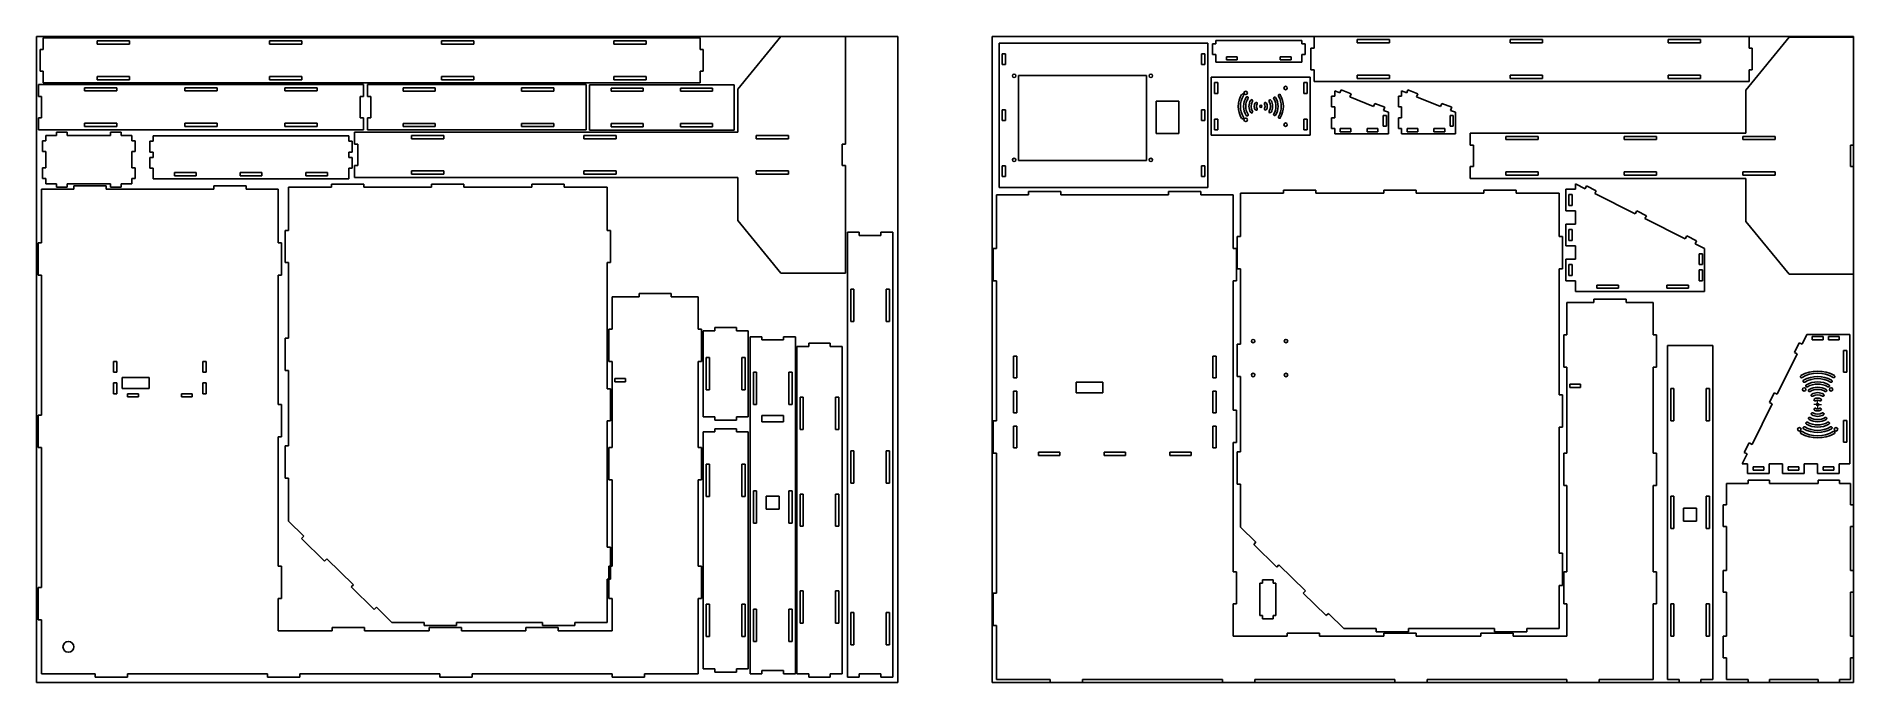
# Model space of a CAD drawing. Header units: millimetres. Extents: x 4645 to 6333, y 848 to 1448.
import ezdxf

# ---------------------------------------------------------------- set-up
doc = ezdxf.new("R2010")
doc.units = ezdxf.units.MM

# ---------------------------------------------------------------- blocks, each defined once
blk = doc.blocks.new('SW_CENTERMARKSYMBOL_9')
at = {"color": 0, "linetype": 'Continuous', "lineweight": 0}
for p, q in [((-0.5, 0), (-0.7, 0)), ((0, 0), (-0.5, 0)), ((0, 0.5), (0, 0.7)), ((0, 0), (0, 0.5)), ((0, 0), (0.5, 0)), ((0, 0), (0, -0.5)), ((0.5, 0), (0.7, 0)), ((0, -0.5), (0, -0.7))]:
    blk.add_line(p, q, dxfattribs=at)
blk = doc.blocks.new('edđ')
at = {"color": 7, "linetype": 'Continuous', "lineweight": 25}
for p, q in [((6681.3, 1437.3), (6681.3, 1397.3)), ((6711.3, 1437.3), (6681.3, 1437.3)), ((6711.3, 1440.3), (6711.3, 1437.3)), ((6741.3, 1440.3), (6711.3, 1440.3)), ((6741.3, 1437.3), (6741.3, 1440.3)), ((6821.3, 1437.3), (6741.3, 1437.3)), ((6821.3, 1440.3), (6821.3, 1437.3)), ((6851.3, 1440.3), (6821.3, 1440.3)), ((6851.3, 1437.3), (6851.3, 1440.3)), ((6881.3, 1437.3), (6851.3, 1437.3)), ((6895.6, 1423.3), (6881.3, 1437.3)), ((6897.7, 1425.4), (6895.6, 1423.3)), ((6919.1, 1404.4), (6897.7, 1425.4)), ((6917, 1402.3), (6919.1, 1404.4)), ((6941.6, 1378.2), (6917, 1402.3)), ((6678.3, 1397.3), (6678.3, 1367.3)), ((6681.3, 1397.3), (6678.3, 1397.3)), ((6678.3, 1367.3), (6681.3, 1367.3)), ((6681.3, 1367.3), (6681.3, 1250.3)), ((6943.7, 1380.4), (6941.6, 1378.2)), ((6965.1, 1359.4), (6943.7, 1380.4)), ((6963, 1357.3), (6965.1, 1359.4)), ((6977.3, 1343.3), (6963, 1357.3)), ((6977.3, 1303.3), (6977.3, 1343.3)), ((6980.3, 1303.3), (6977.3, 1303.3)), ((6980.3, 1273.3), (6980.3, 1303.3)), ((6977.3, 1273.3), (6980.3, 1273.3)), ((6977.3, 1203.3), (6977.3, 1273.3)), ((6678.3, 1250.3), (6678.3, 1220.3)), ((6681.3, 1250.3), (6678.3, 1250.3)), ((6678.3, 1220.3), (6681.3, 1220.3)), ((6681.3, 1220.3), (6681.3, 1103.3)), ((6980.3, 1203.3), (6977.3, 1203.3)), ((6980.3, 1173.3), (6980.3, 1203.3)), ((6977.3, 1173.3), (6980.3, 1173.3)), ((6977.3, 1103.3), (6977.3, 1173.3)), ((6678.3, 1103.3), (6678.3, 1073.3)), ((6681.3, 1103.3), (6678.3, 1103.3)), ((6980.3, 1103.3), (6977.3, 1103.3)), ((6980.3, 1073.3), (6980.3, 1103.3)), ((6678.3, 1073.3), (6681.3, 1073.3)), ((6681.3, 1073.3), (6681.3, 1033.3)), ((6977.3, 1073.3), (6980.3, 1073.3)), ((6977.3, 1033.3), (6977.3, 1073.3)), ((6681.3, 1033.3), (6721.3, 1033.3)), ((6721.3, 1033.3), (6721.3, 1030.3)), ((6721.3, 1030.3), (6751.3, 1030.3)), ((6751.3, 1033.3), (6814.3, 1033.3)), ((6751.3, 1030.3), (6751.3, 1033.3)), ((6814.3, 1033.3), (6814.3, 1030.3)), ((6814.3, 1030.3), (6844.3, 1030.3)), ((6844.3, 1033.3), (6907.3, 1033.3)), ((6844.3, 1030.3), (6844.3, 1033.3)), ((6907.3, 1033.3), (6907.3, 1030.3)), ((6907.3, 1030.3), (6937.3, 1030.3)), ((6937.3, 1033.3), (6977.3, 1033.3)), ((6937.3, 1030.3), (6937.3, 1033.3))]:
    blk.add_line(p, q, dxfattribs=at)
blk = doc.blocks.new('af')
at = {"color": 7, "linetype": 'Continuous', "lineweight": 25}
for p, q in [((6033, 1257.6), (6033, 1217.6)), ((6063, 1257.6), (6033, 1257.6)), ((6063, 1260.6), (6063, 1257.6)), ((6093, 1260.6), (6063, 1260.6)), ((6093, 1257.6), (6093, 1260.6)), ((6173, 1257.6), (6093, 1257.6)), ((6173, 1260.6), (6173, 1257.6)), ((6203, 1260.6), (6173, 1260.6)), ((6203, 1257.6), (6203, 1260.6)), ((6233, 1257.6), (6203, 1257.6)), ((6247.3, 1243.6), (6233, 1257.6)), ((6249.4, 1245.7), (6247.3, 1243.6)), ((6270.9, 1224.7), (6249.4, 1245.7)), ((6030, 1217.6), (6030, 1187.6)), ((6033, 1217.6), (6030, 1217.6)), ((6268.8, 1222.6), (6270.9, 1224.7)), ((6293.3, 1198.6), (6268.8, 1222.6)), ((6295.4, 1200.7), (6293.3, 1198.6)), ((6316.8, 1179.7), (6295.4, 1200.7)), ((6030, 1187.6), (6033, 1187.6)), ((6033, 1187.6), (6033, 1070.6)), ((6314.8, 1177.6), (6316.8, 1179.7)), ((6329, 1163.6), (6314.8, 1177.6)), ((6329, 1123.6), (6329, 1163.6)), ((6332, 1123.6), (6329, 1123.6)), ((6332, 1093.6), (6332, 1123.6)), ((6329, 1093.6), (6332, 1093.6)), ((6329, 1023.6), (6329, 1093.6)), ((6030, 1070.6), (6030, 1040.6)), ((6033, 1070.6), (6030, 1070.6)), ((6030, 1040.6), (6033, 1040.6)), ((6033, 1040.6), (6033, 923.6)), ((6332, 1023.6), (6329, 1023.6)), ((6332, 993.6), (6332, 1023.6)), ((6329, 993.6), (6332, 993.6)), ((6329, 923.6), (6329, 993.6)), ((6030, 923.6), (6030, 893.6)), ((6033, 923.6), (6030, 923.6)), ((6332, 923.6), (6329, 923.6)), ((6332, 893.6), (6332, 923.6)), ((6030, 893.6), (6033, 893.6)), ((6033, 893.6), (6033, 853.6)), ((6329, 893.6), (6332, 893.6)), ((6329, 853.6), (6329, 893.6)), ((6033, 853.6), (6073, 853.6)), ((6073, 853.6), (6073, 850.6)), ((6073, 850.6), (6103, 850.6)), ((6103, 853.6), (6166, 853.6)), ((6103, 850.6), (6103, 853.6)), ((6166, 853.6), (6166, 850.6)), ((6166, 850.6), (6196, 850.6)), ((6196, 853.6), (6259, 853.6)), ((6196, 850.6), (6196, 853.6)), ((6259, 853.6), (6259, 850.6)), ((6259, 850.6), (6289, 850.6)), ((6289, 853.6), (6329, 853.6)), ((6289, 850.6), (6289, 853.6))]:
    blk.add_line(p, q, dxfattribs=at)
for centre in [(6286.8, 1022.3), (6317.3, 1022.3), (6286.8, 990.8), (6317.3, 990.8)]:
    blk.add_circle(centre, 1.6, dxfattribs=at)

msp = doc.modelspace()

# ---------------------------------------------------------------- linework, layer by layer
for p, q in [((5445.2, 1448.4), (4645.2, 1448.4)), ((4645.2, 1448.4), (4645.2, 848.4)), ((5445.2, 848.4), (5445.2, 1448.4)), ((6333, 1448.4), (5533, 1448.4)), ((5533, 1448.4), (5533, 848.4)), ((6333, 848.4), (6333, 1448.4)), ((4645.2, 848.4), (5445.2, 848.4)), ((5533, 848.4), (6333, 848.4))]:
    msp.add_line(p, q)
at = {"color": 7, "linetype": 'Continuous', "lineweight": 25}
for p, q in [((4648.6, 1436.1), (4648.6, 1416.1)), ((4651.6, 1436.1), (4648.6, 1436.1)), ((4651.6, 1436.1), (4651.6, 1447.1)), ((4651.6, 1447.1), (5261.6, 1447.1)), ((4701.6, 1441.1), (4701.6, 1444.1)), ((4701.6, 1444.1), (4731.6, 1444.1)), ((4701.6, 1441.1), (4731.6, 1441.1)), ((4731.6, 1444.1), (4731.6, 1441.1)), ((4861.6, 1444.1), (4891.6, 1444.1)), ((4861.6, 1444.1), (4861.6, 1441.1)), ((4861.6, 1441.1), (4891.6, 1441.1)), ((4891.6, 1441.1), (4891.6, 1444.1)), ((5021.6, 1444.1), (5051.6, 1444.1)), ((5021.6, 1441.1), (5021.6, 1444.1)), ((5021.6, 1441.1), (5051.6, 1441.1)), ((5051.6, 1441.1), (5051.6, 1444.1)), ((5181.6, 1444.1), (5211.6, 1444.1)), ((5181.6, 1441.1), (5181.6, 1444.1)), ((5181.6, 1441.1), (5211.6, 1441.1)), ((5211.6, 1441.1), (5211.6, 1444.1)), ((5261.6, 1436.1), (5261.6, 1447.1)), ((5261.6, 1436.1), (5264.6, 1436.1)), ((5264.6, 1436.1), (5264.6, 1416.1)), ((5336.7, 1448.4), (5296.7, 1399.4)), ((5396.7, 1448.4), (5336.7, 1448.4)), ((5396.7, 1348.4), (5396.7, 1448.4)), ((5733.3, 1442.2), (5539.3, 1442.2)), ((5539.3, 1442.2), (5539.3, 1308.2)), ((5733.3, 1308.2), (5733.3, 1442.2)), ((5737.5, 1441.5), (5737.5, 1431.5)), ((5740.5, 1441.5), (5737.5, 1441.5)), ((5740.5, 1444.5), (5740.5, 1441.5)), ((5820.5, 1444.5), (5740.5, 1444.5)), ((5820.5, 1441.5), (5820.5, 1444.5)), ((5823.5, 1441.5), (5820.5, 1441.5)), ((5823.5, 1431.5), (5823.5, 1441.5)), ((5828.9, 1437.4), (5828.9, 1417.4)), ((5831.9, 1437.4), (5828.9, 1437.4)), ((5831.9, 1448.4), (5831.9, 1437.4)), ((5831.9, 1448.4), (6235.9, 1448.4)), ((5901.9, 1445.4), (5871.9, 1445.4)), ((5871.9, 1442.4), (5871.9, 1445.4)), ((5901.9, 1442.4), (5871.9, 1442.4)), ((5901.9, 1442.4), (5901.9, 1445.4)), ((6043.9, 1445.4), (6013.9, 1445.4)), ((6013.9, 1442.4), (6013.9, 1445.4)), ((6043.9, 1442.4), (6013.9, 1442.4)), ((6043.9, 1442.4), (6043.9, 1445.4)), ((6190.9, 1445.4), (6160.9, 1445.4)), ((6160.9, 1442.4), (6160.9, 1445.4)), ((6190.9, 1442.4), (6160.9, 1442.4)), ((6190.9, 1442.4), (6190.9, 1445.4)), ((6273, 1447.5), (6233, 1398.5)), ((6235.9, 1448.4), (6235.9, 1437.4)), ((6235.9, 1437.4), (6238.9, 1437.4)), ((6238.9, 1437.4), (6238.9, 1417.4)), ((6333, 1447.5), (6273, 1447.5)), ((6333, 1347.5), (6333, 1447.5)), ((5545.3, 1432.2), (5542.3, 1432.2)), ((5542.3, 1432.2), (5542.3, 1422.2)), ((5542.3, 1422.2), (5545.3, 1422.2)), ((5545.3, 1422.2), (5545.3, 1432.2)), ((5730.3, 1432.2), (5727.3, 1432.2)), ((5727.3, 1432.2), (5727.3, 1422.2)), ((5727.3, 1422.2), (5730.3, 1422.2)), ((5730.3, 1422.2), (5730.3, 1432.2)), ((5737.5, 1431.5), (5740.5, 1431.5)), ((5740.5, 1431.5), (5740.5, 1424.5)), ((5740.5, 1424.5), (5820.5, 1424.5)), ((5760.5, 1429.5), (5750.5, 1429.5)), ((5750.5, 1429.5), (5750.5, 1426.5)), ((5750.5, 1426.5), (5760.5, 1426.5)), ((5760.5, 1426.5), (5760.5, 1429.5)), ((5810.5, 1429.5), (5800.5, 1429.5)), ((5800.5, 1429.5), (5800.5, 1426.5)), ((5800.5, 1426.5), (5810.5, 1426.5)), ((5810.5, 1426.5), (5810.5, 1429.5)), ((5820.5, 1431.5), (5823.5, 1431.5)), ((5820.5, 1424.5), (5820.5, 1431.5)), ((4647, 1403.7), (4647, 1392.7)), ((4949, 1403.7), (4647, 1403.7)), ((4651.6, 1416.1), (4648.6, 1416.1)), ((4651.6, 1405.1), (4651.6, 1416.1)), ((4651.6, 1405.1), (5261.6, 1405.1)), ((4701.6, 1411.1), (4701.6, 1408.1)), ((4701.6, 1411.1), (4731.6, 1411.1)), ((4701.6, 1408.1), (4731.6, 1408.1)), ((4731.6, 1411.1), (4731.6, 1408.1)), ((4861.6, 1411.1), (4861.6, 1408.1)), ((4861.6, 1411.1), (4891.6, 1411.1)), ((4861.6, 1408.1), (4891.6, 1408.1)), ((4891.6, 1411.1), (4891.6, 1408.1)), ((4949, 1392.7), (4949, 1403.7)), ((4952.7, 1403.6), (4952.7, 1392.6)), ((5155.7, 1403.6), (4952.7, 1403.6)), ((5021.6, 1411.1), (5021.6, 1408.1)), ((5021.6, 1411.1), (5051.6, 1411.1)), ((5021.6, 1408.1), (5051.6, 1408.1)), ((5051.6, 1411.1), (5051.6, 1408.1)), ((5155.7, 1361.6), (5155.7, 1403.6)), ((5293.3, 1403.4), (5158.9, 1403.4)), ((5158.9, 1403.4), (5158.9, 1361.4)), ((5181.6, 1411.1), (5181.6, 1408.1)), ((5181.6, 1411.1), (5211.6, 1411.1)), ((5181.6, 1408.1), (5211.6, 1408.1)), ((5211.6, 1411.1), (5211.6, 1408.1)), ((5261.6, 1416.1), (5264.6, 1416.1)), ((5261.6, 1405.1), (5261.6, 1416.1)), ((5293.3, 1361.4), (5293.3, 1403.4)), ((5676.3, 1412.2), (5557.3, 1412.2)), ((5557.3, 1412.2), (5557.3, 1333.2)), ((5676.3, 1333.2), (5676.3, 1412.2)), ((5736.4, 1410.4), (5736.4, 1356.5)), ((5828.4, 1410.4), (5736.4, 1410.4)), ((5742.4, 1405.4), (5739.4, 1405.4)), ((5739.4, 1405.4), (5739.4, 1395.4)), ((5742.4, 1395.4), (5742.4, 1405.4)), ((5825.4, 1405.4), (5822.4, 1405.4)), ((5822.4, 1405.4), (5822.4, 1395.4)), ((5825.4, 1395.4), (5825.4, 1405.4)), ((5828.4, 1356.5), (5828.4, 1410.4)), ((5831.9, 1417.4), (5828.9, 1417.4)), ((5831.9, 1417.4), (5831.9, 1406.4)), ((5831.9, 1406.4), (6235.9, 1406.4)), ((5901.9, 1412.4), (5871.9, 1412.4)), ((5871.9, 1412.4), (5871.9, 1409.4)), ((5901.9, 1409.4), (5871.9, 1409.4)), ((5901.9, 1412.4), (5901.9, 1409.4)), ((6043.9, 1412.4), (6013.9, 1412.4)), ((6013.9, 1412.4), (6013.9, 1409.4)), ((6043.9, 1409.4), (6013.9, 1409.4)), ((6043.9, 1412.4), (6043.9, 1409.4)), ((6190.9, 1412.4), (6160.9, 1412.4)), ((6160.9, 1412.4), (6160.9, 1409.4)), ((6190.9, 1409.4), (6160.9, 1409.4)), ((6190.9, 1412.4), (6190.9, 1409.4)), ((6235.9, 1417.4), (6238.9, 1417.4)), ((6235.9, 1417.4), (6235.9, 1406.4)), ((4647, 1392.7), (4650, 1392.7)), ((4650, 1392.7), (4650, 1372.7)), ((4720, 1400.7), (4690, 1400.7)), ((4690, 1400.7), (4690, 1397.7)), ((4690, 1397.7), (4720, 1397.7)), ((4720, 1397.7), (4720, 1400.7)), ((4813, 1400.7), (4783, 1400.7)), ((4783, 1400.7), (4783, 1397.7)), ((4783, 1397.7), (4813, 1397.7)), ((4813, 1397.7), (4813, 1400.7)), ((4906, 1400.7), (4876, 1400.7)), ((4876, 1400.7), (4876, 1397.7)), ((4876, 1397.7), (4906, 1397.7)), ((4906, 1397.7), (4906, 1400.7)), ((4946, 1392.7), (4949, 1392.7)), ((4946, 1372.7), (4946, 1392.7)), ((4952.7, 1392.6), (4955.7, 1392.6)), ((4955.7, 1392.6), (4955.7, 1372.6)), ((5015.7, 1400.6), (4985.7, 1400.6)), ((4985.7, 1400.6), (4985.7, 1397.6)), ((4985.7, 1397.6), (5015.7, 1397.6)), ((5015.7, 1397.6), (5015.7, 1400.6)), ((5125.7, 1400.6), (5095.7, 1400.6)), ((5095.7, 1400.6), (5095.7, 1397.6)), ((5095.7, 1397.6), (5125.7, 1397.6)), ((5125.7, 1397.6), (5125.7, 1400.6)), ((5208.9, 1400.4), (5178.9, 1400.4)), ((5178.9, 1400.4), (5178.9, 1397.4)), ((5178.9, 1397.4), (5208.9, 1397.4)), ((5208.9, 1397.4), (5208.9, 1400.4)), ((5273.3, 1400.4), (5243.3, 1400.4)), ((5243.3, 1400.4), (5243.3, 1397.4)), ((5243.3, 1397.4), (5273.3, 1397.4)), ((5273.3, 1397.4), (5273.3, 1400.4)), ((5296.7, 1399.4), (5296.7, 1359.4)), ((5706.3, 1388.2), (5685.3, 1388.2)), ((5685.3, 1388.2), (5685.3, 1358.2)), ((5706.3, 1358.2), (5706.3, 1388.2)), ((5739.4, 1395.4), (5742.4, 1395.4)), ((5822.4, 1395.4), (5825.4, 1395.4)), ((5848.1, 1392.9), (5848.1, 1382.9)), ((5851.1, 1392.9), (5848.1, 1392.9)), ((5851.1, 1397.9), (5851.1, 1392.9)), ((5855.8, 1396), (5851.1, 1397.9)), ((5856.9, 1398.8), (5855.8, 1396)), ((5866.2, 1395.1), (5856.9, 1398.8)), ((5865.1, 1392.3), (5866.2, 1395.1)), ((5887.2, 1383.4), (5865.1, 1392.3)), ((5888.3, 1386.2), (5887.2, 1383.4)), ((5897.6, 1382.5), (5888.3, 1386.2)), ((5910.2, 1392.9), (5910.2, 1382.9)), ((5913.2, 1392.9), (5910.2, 1392.9)), ((5913.2, 1397.9), (5913.2, 1392.9)), ((5917.9, 1396), (5913.2, 1397.9)), ((5919, 1398.8), (5917.9, 1396)), ((5928.3, 1395.1), (5919, 1398.8)), ((5927.1, 1392.3), (5928.3, 1395.1)), ((5949.3, 1383.4), (5927.1, 1392.3)), ((5950.4, 1386.2), (5949.3, 1383.4)), ((5959.7, 1382.5), (5950.4, 1386.2)), ((6233, 1398.5), (6233, 1358.5)), ((4650, 1372.7), (4647, 1372.7)), ((4647, 1372.7), (4647, 1361.7)), ((4720, 1367.7), (4690, 1367.7)), ((4690, 1367.7), (4690, 1364.7)), ((4720, 1364.7), (4720, 1367.7)), ((4813, 1367.7), (4783, 1367.7)), ((4783, 1367.7), (4783, 1364.7)), ((4813, 1364.7), (4813, 1367.7)), ((4906, 1367.7), (4876, 1367.7)), ((4876, 1367.7), (4876, 1364.7)), ((4906, 1364.7), (4906, 1367.7)), ((4949, 1372.7), (4946, 1372.7)), ((4949, 1361.7), (4949, 1372.7)), ((4955.7, 1372.6), (4952.7, 1372.6)), ((4952.7, 1372.6), (4952.7, 1361.6)), ((5015.7, 1367.6), (4985.7, 1367.6)), ((4985.7, 1367.6), (4985.7, 1364.6)), ((5015.7, 1364.6), (5015.7, 1367.6)), ((5125.7, 1367.6), (5095.7, 1367.6)), ((5095.7, 1367.6), (5095.7, 1364.6)), ((5125.7, 1364.6), (5125.7, 1367.6)), ((5208.9, 1367.4), (5178.9, 1367.4)), ((5178.9, 1367.4), (5178.9, 1364.4)), ((5208.9, 1364.4), (5208.9, 1367.4)), ((5273.3, 1367.4), (5243.3, 1367.4)), ((5243.3, 1367.4), (5243.3, 1364.4)), ((5273.3, 1364.4), (5273.3, 1367.4)), ((5545.3, 1380.2), (5542.3, 1380.2)), ((5542.3, 1380.2), (5542.3, 1370.2)), ((5542.3, 1370.2), (5545.3, 1370.2)), ((5545.3, 1370.2), (5545.3, 1380.2)), ((5730.3, 1380.2), (5727.3, 1380.2)), ((5727.3, 1380.2), (5727.3, 1370.2)), ((5727.3, 1370.2), (5730.3, 1370.2)), ((5730.3, 1370.2), (5730.3, 1380.2)), ((5742.4, 1371.5), (5739.4, 1371.5)), ((5739.4, 1371.5), (5739.4, 1361.5)), ((5742.4, 1361.5), (5742.4, 1371.5)), ((5825.4, 1371.5), (5822.4, 1371.5)), ((5822.4, 1371.5), (5822.4, 1361.5)), ((5825.4, 1361.5), (5825.4, 1371.5)), ((5848.1, 1382.9), (5851.1, 1382.9)), ((5848.1, 1372.9), (5848.1, 1362.9)), ((5851.1, 1372.9), (5848.1, 1372.9)), ((5851.1, 1382.9), (5851.1, 1372.9)), ((5899.1, 1374.9), (5896.1, 1374.9)), ((5896.1, 1374.9), (5896.1, 1364.9)), ((5896.5, 1379.7), (5897.6, 1382.5)), ((5901.1, 1377.9), (5896.5, 1379.7)), ((5899.1, 1364.9), (5899.1, 1374.9)), ((5901.1, 1357.9), (5901.1, 1377.9)), ((5910.2, 1382.9), (5913.2, 1382.9)), ((5910.2, 1372.9), (5910.2, 1362.9)), ((5913.2, 1372.9), (5910.2, 1372.9)), ((5913.2, 1382.9), (5913.2, 1372.9)), ((5961.2, 1374.9), (5958.2, 1374.9)), ((5958.2, 1374.9), (5958.2, 1364.9)), ((5958.6, 1379.7), (5959.7, 1382.5)), ((5963.2, 1377.9), (5958.6, 1379.7)), ((5961.2, 1364.9), (5961.2, 1374.9)), ((5963.2, 1357.9), (5963.2, 1377.9)), ((4647, 1361.7), (4949, 1361.7)), ((4650.9, 1351.4), (4650.9, 1341.4)), ((4653.9, 1351.4), (4650.9, 1351.4)), ((4653.9, 1356.4), (4653.9, 1351.4)), ((4663.9, 1356.4), (4653.9, 1356.4)), ((4663.9, 1359.4), (4663.9, 1356.4)), ((4673.9, 1359.4), (4663.9, 1359.4)), ((4673.9, 1356.4), (4673.9, 1359.4)), ((4713.9, 1356.4), (4673.9, 1356.4)), ((4690, 1364.7), (4720, 1364.7)), ((4713.9, 1359.4), (4713.9, 1356.4)), ((4723.9, 1359.4), (4713.9, 1359.4)), ((4723.9, 1356.4), (4723.9, 1359.4)), ((4733.9, 1356.4), (4723.9, 1356.4)), ((4733.9, 1351.4), (4733.9, 1356.4)), ((4736.9, 1351.4), (4733.9, 1351.4)), ((4736.9, 1341.4), (4736.9, 1351.4)), ((4750.5, 1351), (4750.5, 1341)), ((4753.5, 1351), (4750.5, 1351)), ((4753.5, 1356), (4753.5, 1351)), ((4935.5, 1356), (4753.5, 1356)), ((4783, 1364.7), (4813, 1364.7)), ((4876, 1364.7), (4906, 1364.7)), ((4935.5, 1351), (4935.5, 1356)), ((4938.5, 1351), (4935.5, 1351)), ((4938.5, 1341), (4938.5, 1351)), ((4940.7, 1359.4), (4940.7, 1348.4)), ((5296.7, 1359.4), (4940.7, 1359.4)), ((4952.7, 1361.6), (5155.7, 1361.6)), ((4985.7, 1364.6), (5015.7, 1364.6)), ((5023.7, 1356.4), (4993.7, 1356.4)), ((4993.7, 1356.4), (4993.7, 1353.4)), ((4993.7, 1353.4), (5023.7, 1353.4)), ((5023.7, 1353.4), (5023.7, 1356.4)), ((5095.7, 1364.6), (5125.7, 1364.6)), ((5183.7, 1356.4), (5153.7, 1356.4)), ((5153.7, 1356.4), (5153.7, 1353.4)), ((5153.7, 1353.4), (5183.7, 1353.4)), ((5158.9, 1361.4), (5293.3, 1361.4)), ((5178.9, 1364.4), (5208.9, 1364.4)), ((5183.7, 1353.4), (5183.7, 1356.4)), ((5243.3, 1364.4), (5273.3, 1364.4)), ((5343.7, 1356.4), (5313.7, 1356.4)), ((5313.7, 1356.4), (5313.7, 1353.4)), ((5313.7, 1353.4), (5343.7, 1353.4)), ((5343.7, 1353.4), (5343.7, 1356.4)), ((5685.3, 1358.2), (5706.3, 1358.2)), ((5736.4, 1356.5), (5828.4, 1356.5)), ((5739.4, 1361.5), (5742.4, 1361.5)), ((5822.4, 1361.5), (5825.4, 1361.5)), ((5848.1, 1362.9), (5851.1, 1362.9)), ((5851.1, 1362.9), (5851.1, 1357.9)), ((5851.1, 1357.9), (5901.1, 1357.9)), ((5866.1, 1362.9), (5856.1, 1362.9)), ((5856.1, 1362.9), (5856.1, 1359.9)), ((5856.1, 1359.9), (5866.1, 1359.9)), ((5866.1, 1359.9), (5866.1, 1362.9)), ((5891.1, 1362.9), (5881.1, 1362.9)), ((5881.1, 1362.9), (5881.1, 1359.9)), ((5881.1, 1359.9), (5891.1, 1359.9)), ((5891.1, 1359.9), (5891.1, 1362.9)), ((5896.1, 1364.9), (5899.1, 1364.9)), ((5910.2, 1362.9), (5913.2, 1362.9)), ((5913.2, 1362.9), (5913.2, 1357.9)), ((5913.2, 1357.9), (5963.2, 1357.9)), ((5928.2, 1362.9), (5918.2, 1362.9)), ((5918.2, 1362.9), (5918.2, 1359.9)), ((5918.2, 1359.9), (5928.2, 1359.9)), ((5928.2, 1359.9), (5928.2, 1362.9)), ((5953.2, 1362.9), (5943.2, 1362.9)), ((5943.2, 1362.9), (5943.2, 1359.9)), ((5943.2, 1359.9), (5953.2, 1359.9)), ((5953.2, 1359.9), (5953.2, 1362.9)), ((5958.2, 1364.9), (5961.2, 1364.9)), ((5977, 1347.5), (5977, 1358.5)), ((6233, 1358.5), (5977, 1358.5)), ((6010, 1355.5), (6040, 1355.5)), ((6010, 1352.5), (6010, 1355.5)), ((6010, 1352.5), (6040, 1352.5)), ((6040, 1352.5), (6040, 1355.5)), ((6120, 1355.5), (6150, 1355.5)), ((6120, 1352.5), (6120, 1355.5)), ((6120, 1352.5), (6150, 1352.5)), ((6150, 1352.5), (6150, 1355.5)), ((6230, 1355.5), (6260, 1355.5)), ((6230, 1352.5), (6230, 1355.5)), ((6230, 1352.5), (6260, 1352.5)), ((6260, 1352.5), (6260, 1355.5)), ((4650.9, 1341.4), (4653.9, 1341.4)), ((4653.9, 1341.4), (4653.9, 1326.4)), ((4733.9, 1341.4), (4736.9, 1341.4)), ((4733.9, 1326.4), (4733.9, 1341.4)), ((4750.5, 1341), (4753.5, 1341)), ((4750.5, 1336), (4750.5, 1326)), ((4753.5, 1336), (4750.5, 1336)), ((4753.5, 1341), (4753.5, 1336)), ((4935.5, 1341), (4938.5, 1341)), ((4935.5, 1336), (4935.5, 1341)), ((4938.5, 1336), (4935.5, 1336)), ((4938.5, 1326), (4938.5, 1336)), ((4940.7, 1348.4), (4943.7, 1348.4)), ((4943.7, 1348.4), (4943.7, 1328.4)), ((5393.7, 1348.4), (5396.7, 1348.4)), ((5393.7, 1328.4), (5393.7, 1348.4)), ((5977, 1347.5), (5980, 1347.5)), ((5980, 1327.5), (5980, 1347.5)), ((6333, 1347.5), (6330, 1347.5)), ((6330, 1327.5), (6330, 1347.5)), ((4650.9, 1326.4), (4650.9, 1316.4)), ((4653.9, 1326.4), (4650.9, 1326.4)), ((4736.9, 1326.4), (4733.9, 1326.4)), ((4736.9, 1316.4), (4736.9, 1326.4)), ((4750.5, 1326), (4753.5, 1326)), ((4753.5, 1326), (4753.5, 1316)), ((4793.5, 1322), (4773.5, 1322)), ((4773.5, 1322), (4773.5, 1319)), ((4773.5, 1319), (4793.5, 1319)), ((4793.5, 1319), (4793.5, 1322)), ((4854.5, 1322), (4834.5, 1322)), ((4834.5, 1322), (4834.5, 1319)), ((4834.5, 1319), (4854.5, 1319)), ((4854.5, 1319), (4854.5, 1322)), ((4915.5, 1322), (4895.5, 1322)), ((4895.5, 1322), (4895.5, 1319)), ((4895.5, 1319), (4915.5, 1319)), ((4915.5, 1319), (4915.5, 1322)), ((4935.5, 1326), (4938.5, 1326)), ((4935.5, 1316), (4935.5, 1326)), ((4940.7, 1328.4), (4940.7, 1317.4)), ((4943.7, 1328.4), (4940.7, 1328.4)), ((4940.7, 1317.4), (5296.7, 1317.4)), ((4993.7, 1323.4), (4993.7, 1320.4)), ((5023.7, 1323.4), (4993.7, 1323.4)), ((4993.7, 1320.4), (5023.7, 1320.4)), ((5023.7, 1320.4), (5023.7, 1323.4)), ((5153.7, 1323.4), (5153.7, 1320.4)), ((5183.7, 1323.4), (5153.7, 1323.4)), ((5153.7, 1320.4), (5183.7, 1320.4)), ((5183.7, 1320.4), (5183.7, 1323.4)), ((5296.7, 1317.4), (5296.7, 1277.4)), ((5313.7, 1323.4), (5313.7, 1320.4)), ((5343.7, 1323.4), (5313.7, 1323.4)), ((5313.7, 1320.4), (5343.7, 1320.4)), ((5343.7, 1320.4), (5343.7, 1323.4)), ((5396.7, 1328.4), (5393.7, 1328.4)), ((5396.7, 1228.4), (5396.7, 1328.4)), ((5545.3, 1328.2), (5542.3, 1328.2)), ((5542.3, 1328.2), (5542.3, 1318.2)), ((5542.3, 1318.2), (5545.3, 1318.2)), ((5545.3, 1318.2), (5545.3, 1328.2)), ((5557.3, 1333.2), (5676.3, 1333.2)), ((5730.3, 1328.2), (5727.3, 1328.2)), ((5727.3, 1328.2), (5727.3, 1318.2)), ((5727.3, 1318.2), (5730.3, 1318.2)), ((5730.3, 1318.2), (5730.3, 1328.2)), ((5977, 1316.5), (5977, 1327.5)), ((5977, 1327.5), (5980, 1327.5)), ((6010, 1322.5), (6040, 1322.5)), ((6010, 1322.5), (6010, 1319.5)), ((6010, 1319.5), (6040, 1319.5)), ((6040, 1322.5), (6040, 1319.5)), ((6120, 1322.5), (6150, 1322.5)), ((6120, 1322.5), (6120, 1319.5)), ((6120, 1319.5), (6150, 1319.5)), ((6150, 1322.5), (6150, 1319.5)), ((6230, 1322.5), (6260, 1322.5)), ((6230, 1322.5), (6230, 1319.5)), ((6230, 1319.5), (6260, 1319.5)), ((6260, 1322.5), (6260, 1319.5)), ((6333, 1327.5), (6330, 1327.5)), ((6333, 1327.5), (6333, 1227.5)), ((4649.9, 1256.6), (4649.9, 1306.6)), ((4649.9, 1306.6), (4679.9, 1306.6)), ((4650.9, 1316.4), (4653.9, 1316.4)), ((4653.9, 1316.4), (4653.9, 1311.4)), ((4653.9, 1311.4), (4663.9, 1311.4)), ((4663.9, 1311.4), (4663.9, 1308.4)), ((4663.9, 1308.4), (4673.9, 1308.4)), ((4673.9, 1311.4), (4713.9, 1311.4)), ((4673.9, 1308.4), (4673.9, 1311.4)), ((4679.9, 1306.6), (4679.9, 1309.6)), ((4679.9, 1309.6), (4709.9, 1309.6)), ((4709.9, 1306.6), (4709.9, 1309.6)), ((4709.9, 1306.6), (4809.9, 1306.6)), ((4713.9, 1311.4), (4713.9, 1308.4)), ((4713.9, 1308.4), (4723.9, 1308.4)), ((4723.9, 1311.4), (4733.9, 1311.4)), ((4723.9, 1308.4), (4723.9, 1311.4)), ((4733.9, 1316.4), (4736.9, 1316.4)), ((4733.9, 1311.4), (4733.9, 1316.4)), ((4753.5, 1316), (4935.5, 1316)), ((4809.9, 1306.6), (4809.9, 1309.6)), ((4809.9, 1309.6), (4839.9, 1309.6)), ((4839.9, 1306.6), (4839.9, 1309.6)), ((4839.9, 1306.6), (4869.9, 1306.6)), ((4869.9, 1306.6), (4869.9, 1256.6)), ((5536.8, 1251.4), (5536.8, 1301.4)), ((5536.8, 1301.4), (5566.8, 1301.4)), ((5539.3, 1308.2), (5733.3, 1308.2)), ((5566.8, 1301.4), (5566.8, 1304.4)), ((5566.8, 1304.4), (5596.8, 1304.4)), ((5596.8, 1301.4), (5596.8, 1304.4)), ((5596.8, 1301.4), (5696.8, 1301.4)), ((5696.8, 1301.4), (5696.8, 1304.4)), ((5696.8, 1304.4), (5726.8, 1304.4)), ((5726.8, 1301.4), (5726.8, 1304.4)), ((5726.8, 1301.4), (5756.8, 1301.4)), ((5756.8, 1301.4), (5756.8, 1251.4)), ((6233, 1316.5), (5977, 1316.5)), ((6065.6, 1306.5), (6065.6, 1286.5)), ((6074.6, 1306.5), (6065.6, 1306.5)), ((6071.6, 1301.5), (6068.6, 1301.5)), ((6068.6, 1301.5), (6068.6, 1291.5)), ((6071.6, 1291.5), (6071.6, 1301.5)), ((6074.6, 1311.5), (6074.6, 1306.5)), ((6083.7, 1306.9), (6074.6, 1311.5)), ((6085, 1309.6), (6083.7, 1306.9)), ((6094, 1305.1), (6085, 1309.6)), ((6092.6, 1302.5), (6094, 1305.1)), ((6130.2, 1283.7), (6092.6, 1302.5)), ((6233, 1276.5), (6233, 1316.5)), ((6065.6, 1286.5), (6074.6, 1286.5)), ((6068.6, 1291.5), (6071.6, 1291.5)), ((6074.6, 1286.5), (6074.6, 1274)), ((6131.6, 1286.4), (6130.2, 1283.7)), ((6140.5, 1281.9), (6131.6, 1286.4)), ((5296.7, 1277.4), (5336.7, 1228.4)), ((5398.5, 1266.6), (5398.5, 853.6)), ((5409.5, 1266.6), (5398.5, 1266.6)), ((5409.5, 1263.6), (5409.5, 1266.6)), ((5429.5, 1266.6), (5429.5, 1263.6)), ((5440.5, 1266.6), (5429.5, 1266.6)), ((5440.5, 853.6), (5440.5, 1266.6)), ((6065.6, 1274), (6065.6, 1254)), ((6074.6, 1274), (6065.6, 1274)), ((6071.6, 1269), (6068.6, 1269)), ((6068.6, 1269), (6068.6, 1259)), ((6071.6, 1259), (6071.6, 1269)), ((6139.2, 1279.2), (6140.5, 1281.9)), ((6176.7, 1260.4), (6139.2, 1279.2)), ((6273, 1227.5), (6233, 1276.5)), ((4646.9, 1256.6), (4646.9, 1226.6)), ((4646.9, 1256.6), (4649.9, 1256.6)), ((4869.9, 1256.6), (4872.9, 1256.6)), ((4872.9, 1256.6), (4872.9, 1226.6)), ((5429.5, 1263.6), (5409.5, 1263.6)), ((5533.8, 1251.4), (5533.8, 1221.4)), ((5533.8, 1251.4), (5536.8, 1251.4)), ((5756.8, 1251.4), (5759.8, 1251.4)), ((5759.8, 1251.4), (5759.8, 1221.4)), ((6065.6, 1254), (6074.6, 1254)), ((6068.6, 1259), (6071.6, 1259)), ((6074.6, 1254), (6074.6, 1241.5)), ((6178.1, 1263.1), (6176.7, 1260.4)), ((6187, 1258.6), (6178.1, 1263.1)), ((6185.7, 1255.9), (6187, 1258.6)), ((6194.6, 1251.5), (6185.7, 1255.9)), ((6194.6, 1211.5), (6194.6, 1251.5)), ((6065.6, 1241.5), (6065.6, 1221.5)), ((6074.6, 1241.5), (6065.6, 1241.5)), ((6071.6, 1236.5), (6068.6, 1236.5)), ((6068.6, 1236.5), (6068.6, 1226.5)), ((6071.6, 1226.5), (6071.6, 1236.5)), ((6192.6, 1246.5), (6189.6, 1246.5)), ((6189.6, 1246.5), (6189.6, 1236.5)), ((6189.6, 1236.5), (6192.6, 1236.5)), ((6192.6, 1236.5), (6192.6, 1246.5)), ((4646.9, 1226.6), (4649.9, 1226.6)), ((4649.9, 1096.6), (4649.9, 1226.6)), ((4869.9, 1226.6), (4872.9, 1226.6)), ((4869.9, 1226.6), (4869.9, 1106.6)), ((5336.7, 1228.4), (5396.7, 1228.4)), ((5533.8, 1221.4), (5536.8, 1221.4)), ((5536.8, 1091.4), (5536.8, 1221.4)), ((5756.8, 1221.4), (5759.8, 1221.4)), ((5756.8, 1221.4), (5756.8, 1101.4)), ((6065.6, 1221.5), (6074.6, 1221.5)), ((6068.6, 1226.5), (6071.6, 1226.5)), ((6074.6, 1221.5), (6074.6, 1211.5)), ((6114.6, 1217.5), (6094.6, 1217.5)), ((6094.6, 1217.5), (6094.6, 1214.5)), ((6114.6, 1214.5), (6114.6, 1217.5)), ((6179.6, 1217.5), (6159.6, 1217.5)), ((6159.6, 1217.5), (6159.6, 1214.5)), ((6179.6, 1214.5), (6179.6, 1217.5)), ((6192.6, 1231.5), (6189.6, 1231.5)), ((6189.6, 1231.5), (6189.6, 1221.5)), ((6189.6, 1221.5), (6192.6, 1221.5)), ((6192.6, 1221.5), (6192.6, 1231.5)), ((6333, 1227.5), (6273, 1227.5)), ((5179.9, 1176.6), (5179.9, 1206.6)), ((5179.9, 1206.6), (5204.9, 1206.6)), ((5204.9, 1206.6), (5204.9, 1209.6)), ((5204.9, 1209.6), (5234.9, 1209.6)), ((5234.9, 1206.6), (5234.9, 1209.6)), ((5234.9, 1206.6), (5259.9, 1206.6)), ((5259.9, 1176.6), (5259.9, 1206.6)), ((5404.5, 1213.6), (5401.5, 1213.6)), ((5401.5, 1213.6), (5401.5, 1183.6)), ((5404.5, 1183.6), (5404.5, 1213.6)), ((5437.5, 1213.6), (5434.5, 1213.6)), ((5434.5, 1213.6), (5434.5, 1183.6)), ((5437.5, 1183.6), (5437.5, 1213.6)), ((6066.8, 1171.4), (6066.8, 1201.4)), ((6066.8, 1201.4), (6091.8, 1201.4)), ((6074.6, 1211.5), (6194.6, 1211.5)), ((6091.8, 1201.4), (6091.8, 1204.4)), ((6091.8, 1204.4), (6121.8, 1204.4)), ((6094.6, 1214.5), (6114.6, 1214.5)), ((6121.8, 1201.4), (6121.8, 1204.4)), ((6121.8, 1201.4), (6146.8, 1201.4)), ((6146.8, 1171.4), (6146.8, 1201.4)), ((6159.6, 1214.5), (6179.6, 1214.5)), ((5401.5, 1183.6), (5404.5, 1183.6)), ((5434.5, 1183.6), (5437.5, 1183.6)), ((5176.9, 1176.6), (5176.9, 1146.6)), ((5179.9, 1176.6), (5176.9, 1176.6)), ((5259.9, 1176.6), (5262.9, 1176.6)), ((5262.9, 1176.6), (5262.9, 1146.6)), ((5264.4, 1175.1), (5264.4, 1095.1)), ((5275.4, 1175.1), (5264.4, 1175.1)), ((5275.4, 1178.1), (5275.4, 1175.1)), ((5295.4, 1178.1), (5275.4, 1178.1)), ((5295.4, 1175.1), (5295.4, 1178.1)), ((5306.4, 1175.1), (5295.4, 1175.1)), ((5306.4, 1095.1), (5306.4, 1175.1)), ((5308.1, 856.5), (5308.1, 1169.5)), ((5308.1, 1169.5), (5319.1, 1169.5)), ((5319.1, 1169.5), (5319.1, 1166.5)), ((5319.1, 1166.5), (5339.1, 1166.5)), ((5339.1, 1169.5), (5339.1, 1166.5)), ((5339.1, 1169.5), (5350.1, 1169.5)), ((5350.1, 856.5), (5350.1, 1169.5)), ((6063.8, 1171.4), (6063.8, 1141.4)), ((6066.8, 1171.4), (6063.8, 1171.4)), ((6146.8, 1171.4), (6149.8, 1171.4)), ((6149.8, 1171.4), (6149.8, 1141.4)), ((6289.6, 1171.6), (6285.2, 1162.6)), ((6329.6, 1171.6), (6289.6, 1171.6)), ((6304.6, 1169.6), (6294.6, 1169.6)), ((6294.6, 1169.6), (6294.6, 1166.6)), ((6294.6, 1166.6), (6304.6, 1166.6)), ((6304.6, 1166.6), (6304.6, 1169.6)), ((6319.6, 1169.6), (6309.6, 1169.6)), ((6309.6, 1169.6), (6309.6, 1166.6)), ((6309.6, 1166.6), (6319.6, 1166.6)), ((6319.6, 1166.6), (6319.6, 1169.6)), ((6329.6, 1051.6), (6329.6, 1171.6)), ((5270.4, 1150.1), (5267.4, 1150.1)), ((5267.4, 1150.1), (5267.4, 1120.1)), ((5270.4, 1120.1), (5270.4, 1150.1)), ((5303.4, 1150.1), (5300.4, 1150.1)), ((5300.4, 1150.1), (5300.4, 1120.1)), ((5303.4, 1120.1), (5303.4, 1150.1)), ((5351.5, 1160.5), (5351.5, 856.5)), ((5362.5, 1160.5), (5351.5, 1160.5)), ((5362.5, 1163.5), (5362.5, 1160.5)), ((5382.5, 1163.5), (5362.5, 1163.5)), ((5382.5, 1160.5), (5382.5, 1163.5)), ((5393.5, 1160.5), (5382.5, 1160.5)), ((5393.5, 856.5), (5393.5, 1160.5)), ((5552.8, 1151.4), (5552.8, 1131.4)), ((5552.8, 1151.4), (5555.8, 1151.4)), ((5555.8, 1151.4), (5555.8, 1131.4)), ((5740.8, 1151.4), (5737.8, 1151.4)), ((5737.8, 1151.4), (5737.8, 1131.4)), ((5740.8, 1151.4), (5740.8, 1131.4)), ((6202.1, 1161.4), (6160.1, 1161.4)), ((6160.1, 1161.4), (6160.1, 851.4)), ((6202.1, 851.4), (6202.1, 1161.4)), ((6280.7, 1153.7), (6261.9, 1116.1)), ((6282.5, 1164), (6278, 1155)), ((6278, 1155), (6280.7, 1153.7)), ((6285.2, 1162.6), (6282.5, 1164)), ((6326.6, 1156.6), (6323.6, 1156.6)), ((6323.6, 1156.6), (6323.6, 1136.6)), ((6326.6, 1136.6), (6326.6, 1156.6)), ((4716.9, 1146.6), (4716.9, 1136.6)), ((4716.9, 1146.6), (4719.9, 1146.6)), ((4716.9, 1136.6), (4719.9, 1136.6)), ((4719.9, 1146.6), (4719.9, 1136.6)), ((4749.9, 1131.6), (4724.9, 1131.6)), ((4724.9, 1131.6), (4724.9, 1121.6)), ((4749.9, 1121.6), (4749.9, 1131.6)), ((4802.9, 1146.6), (4799.9, 1146.6)), ((4799.9, 1146.6), (4799.9, 1136.6)), ((4802.9, 1136.6), (4799.9, 1136.6)), ((4802.9, 1146.6), (4802.9, 1136.6)), ((5179.9, 1146.6), (5176.9, 1146.6)), ((5179.9, 1066.6), (5179.9, 1146.6)), ((5259.9, 1146.6), (5262.9, 1146.6)), ((5259.9, 1066.6), (5259.9, 1146.6)), ((5311.1, 1136.5), (5311.1, 1106.5)), ((5314.1, 1136.5), (5311.1, 1136.5)), ((5314.1, 1136.5), (5314.1, 1106.5)), ((5344.1, 1136.5), (5344.1, 1106.5)), ((5344.1, 1136.5), (5347.1, 1136.5)), ((5347.1, 1136.5), (5347.1, 1106.5)), ((5552.8, 1131.4), (5555.8, 1131.4)), ((5740.8, 1131.4), (5737.8, 1131.4)), ((6066.8, 1141.4), (6063.8, 1141.4)), ((6066.8, 1061.4), (6066.8, 1141.4)), ((6146.8, 1141.4), (6149.8, 1141.4)), ((6146.8, 1061.4), (6146.8, 1141.4)), ((6323.6, 1136.6), (6326.6, 1136.6)), ((4716.9, 1126.6), (4716.9, 1116.6)), ((4716.9, 1126.6), (4719.9, 1126.6)), ((4716.9, 1116.6), (4719.9, 1116.6)), ((4719.9, 1126.6), (4719.9, 1116.6)), ((4724.9, 1121.6), (4749.9, 1121.6)), ((4729.9, 1116.6), (4739.9, 1116.6)), ((4729.9, 1116.6), (4729.9, 1113.6)), ((4739.9, 1116.6), (4739.9, 1113.6)), ((4789.9, 1116.6), (4779.9, 1116.6)), ((4779.9, 1116.6), (4779.9, 1113.6)), ((4789.9, 1116.6), (4789.9, 1113.6)), ((4802.9, 1126.6), (4799.9, 1126.6)), ((4799.9, 1126.6), (4799.9, 1116.6)), ((4802.9, 1116.6), (4799.9, 1116.6)), ((4802.9, 1126.6), (4802.9, 1116.6)), ((5192.4, 1130.6), (5182.4, 1130.6)), ((5182.4, 1130.6), (5182.4, 1127.6)), ((5182.4, 1127.6), (5192.4, 1127.6)), ((5192.4, 1127.6), (5192.4, 1130.6)), ((5267.4, 1120.1), (5270.4, 1120.1)), ((5300.4, 1120.1), (5303.4, 1120.1)), ((5552.8, 1118.9), (5552.8, 1098.9)), ((5552.8, 1118.9), (5555.8, 1118.9)), ((5555.8, 1118.9), (5555.8, 1098.9)), ((5635.8, 1127.4), (5610.8, 1127.4)), ((5610.8, 1127.4), (5610.8, 1117.4)), ((5610.8, 1117.4), (5635.8, 1117.4)), ((5635.8, 1117.4), (5635.8, 1127.4)), ((5740.8, 1118.9), (5737.8, 1118.9)), ((5737.8, 1118.9), (5737.8, 1098.9)), ((5740.8, 1118.9), (5740.8, 1098.9)), ((6079.3, 1125.4), (6069.3, 1125.4)), ((6069.3, 1125.4), (6069.3, 1122.4)), ((6069.3, 1122.4), (6079.3, 1122.4)), ((6079.3, 1122.4), (6079.3, 1125.4)), ((6163.1, 1121.4), (6163.1, 1091.4)), ((6166.1, 1121.4), (6163.1, 1121.4)), ((6166.1, 1091.4), (6166.1, 1121.4)), ((6199.1, 1121.4), (6196.1, 1121.4)), ((6196.1, 1121.4), (6196.1, 1091.4)), ((6199.1, 1091.4), (6199.1, 1121.4)), ((6259.2, 1117.4), (6254.8, 1108.5)), ((6261.9, 1116.1), (6259.2, 1117.4)), ((4729.9, 1113.6), (4739.9, 1113.6)), ((4789.9, 1113.6), (4779.9, 1113.6)), ((4869.9, 1106.6), (4872.9, 1106.6)), ((4872.9, 1106.6), (4872.9, 1076.6)), ((5314.1, 1106.5), (5311.1, 1106.5)), ((5344.1, 1106.5), (5347.1, 1106.5)), ((5357.5, 1113.5), (5354.5, 1113.5)), ((5354.5, 1113.5), (5354.5, 1083.5)), ((5357.5, 1083.5), (5357.5, 1113.5)), ((5390.5, 1113.5), (5387.5, 1113.5)), ((5387.5, 1113.5), (5387.5, 1083.5)), ((5390.5, 1083.5), (5390.5, 1113.5)), ((5552.8, 1098.9), (5555.8, 1098.9)), ((5740.8, 1098.9), (5737.8, 1098.9)), ((5756.8, 1101.4), (5759.8, 1101.4)), ((5759.8, 1101.4), (5759.8, 1071.4)), ((6257.4, 1107.2), (6238.7, 1069.6)), ((6254.8, 1108.5), (6257.4, 1107.2)), ((4646.9, 1096.6), (4646.9, 1066.6)), ((4646.9, 1096.6), (4649.9, 1096.6)), ((5264.4, 1095.1), (5275.4, 1095.1)), ((5264.4, 861.1), (5264.4, 1081.1)), ((5275.4, 1081.1), (5264.4, 1081.1)), ((5275.4, 1095.1), (5275.4, 1092.1)), ((5275.4, 1092.1), (5295.4, 1092.1)), ((5275.4, 1081.1), (5275.4, 1084.1)), ((5275.4, 1084.1), (5295.4, 1084.1)), ((5295.4, 1092.1), (5295.4, 1095.1)), ((5295.4, 1095.1), (5306.4, 1095.1)), ((5295.4, 1081.1), (5295.4, 1084.1)), ((5306.4, 1081.1), (5295.4, 1081.1)), ((5306.4, 861.1), (5306.4, 1081.1)), ((5319.1, 1096.5), (5319.1, 1090.5)), ((5319.1, 1096.5), (5339.1, 1096.5)), ((5319.1, 1090.5), (5339.1, 1090.5)), ((5339.1, 1096.5), (5339.1, 1090.5)), ((5354.5, 1083.5), (5357.5, 1083.5)), ((5387.5, 1083.5), (5390.5, 1083.5)), ((5533.8, 1091.4), (5533.8, 1061.4)), ((5533.8, 1091.4), (5536.8, 1091.4)), ((5552.8, 1086.4), (5552.8, 1066.4)), ((5552.8, 1086.4), (5555.8, 1086.4)), ((5555.8, 1086.4), (5555.8, 1066.4)), ((5740.8, 1086.4), (5737.8, 1086.4)), ((5737.8, 1086.4), (5737.8, 1066.4)), ((5740.8, 1086.4), (5740.8, 1066.4)), ((6163.1, 1091.4), (6166.1, 1091.4)), ((6196.1, 1091.4), (6199.1, 1091.4)), ((6326.6, 1091.6), (6323.6, 1091.6)), ((6323.6, 1091.6), (6323.6, 1071.6)), ((6326.6, 1071.6), (6326.6, 1091.6)), ((4646.9, 1066.6), (4649.9, 1066.6)), ((4649.9, 936.6), (4649.9, 1066.6)), ((4869.9, 1076.6), (4872.9, 1076.6)), ((4869.9, 1076.6), (4869.9, 956.6)), ((5176.9, 1066.6), (5176.9, 1036.6)), ((5179.9, 1066.6), (5176.9, 1066.6)), ((5259.9, 1066.6), (5262.9, 1066.6)), ((5262.9, 1066.6), (5262.9, 1036.6)), ((5404.5, 1063.6), (5401.5, 1063.6)), ((5401.5, 1063.6), (5401.5, 1033.6)), ((5404.5, 1033.6), (5404.5, 1063.6)), ((5437.5, 1063.6), (5434.5, 1063.6)), ((5434.5, 1063.6), (5434.5, 1033.6)), ((5437.5, 1033.6), (5437.5, 1063.6)), ((5552.8, 1066.4), (5555.8, 1066.4)), ((5740.8, 1066.4), (5737.8, 1066.4)), ((5756.8, 1071.4), (5759.8, 1071.4)), ((5756.8, 1071.4), (5756.8, 951.4)), ((6236, 1070.9), (6231.5, 1062)), ((6238.7, 1069.6), (6236, 1070.9)), ((6323.6, 1071.6), (6326.6, 1071.6)), ((5267.4, 1051.1), (5270.4, 1051.1)), ((5267.4, 1021.1), (5267.4, 1051.1)), ((5270.4, 1021.1), (5270.4, 1051.1)), ((5303.4, 1051.1), (5300.4, 1051.1)), ((5300.4, 1021.1), (5300.4, 1051.1)), ((5303.4, 1021.1), (5303.4, 1051.1)), ((5533.8, 1061.4), (5536.8, 1061.4)), ((5536.8, 931.4), (5536.8, 1061.4)), ((5575.8, 1062.4), (5595.8, 1062.4)), ((5575.8, 1062.4), (5575.8, 1059.4)), ((5575.8, 1059.4), (5595.8, 1059.4)), ((5595.8, 1062.4), (5595.8, 1059.4)), ((5636.8, 1062.4), (5656.8, 1062.4)), ((5636.8, 1062.4), (5636.8, 1059.4)), ((5636.8, 1059.4), (5656.8, 1059.4)), ((5656.8, 1062.4), (5656.8, 1059.4)), ((5697.8, 1062.4), (5717.8, 1062.4)), ((5697.8, 1062.4), (5697.8, 1059.4)), ((5697.8, 1059.4), (5717.8, 1059.4)), ((5717.8, 1062.4), (5717.8, 1059.4)), ((6063.8, 1061.4), (6063.8, 1031.4)), ((6066.8, 1061.4), (6063.8, 1061.4)), ((6146.8, 1061.4), (6149.8, 1061.4)), ((6149.8, 1061.4), (6149.8, 1031.4)), ((6234.2, 1060.7), (6229.6, 1051.6)), ((6229.6, 1051.6), (6234.6, 1051.6)), ((6231.5, 1062), (6234.2, 1060.7)), ((6234.6, 1051.6), (6234.6, 1042.6)), ((6249.6, 1048.6), (6239.6, 1048.6)), ((6239.6, 1048.6), (6239.6, 1045.6)), ((6249.6, 1045.6), (6249.6, 1048.6)), ((6254.6, 1051.6), (6267.1, 1051.6)), ((6254.6, 1042.6), (6254.6, 1051.6)), ((6267.1, 1051.6), (6267.1, 1042.6)), ((6282.1, 1048.6), (6272.1, 1048.6)), ((6272.1, 1048.6), (6272.1, 1045.6)), ((6282.1, 1045.6), (6282.1, 1048.6)), ((6287.1, 1051.6), (6299.6, 1051.6)), ((6287.1, 1042.6), (6287.1, 1051.6)), ((6299.6, 1051.6), (6299.6, 1042.6)), ((6314.6, 1048.6), (6304.6, 1048.6)), ((6304.6, 1048.6), (6304.6, 1045.6)), ((6314.6, 1045.6), (6314.6, 1048.6)), ((6319.6, 1051.6), (6329.6, 1051.6)), ((6319.6, 1042.6), (6319.6, 1051.6)), ((5179.9, 1036.6), (5176.9, 1036.6)), ((5179.9, 956.6), (5179.9, 1036.6)), ((5259.9, 1036.6), (5262.9, 1036.6)), ((5259.9, 956.6), (5259.9, 1036.6)), ((5401.5, 1033.6), (5404.5, 1033.6)), ((5434.5, 1033.6), (5437.5, 1033.6)), ((6066.8, 1031.4), (6063.8, 1031.4)), ((6066.8, 951.4), (6066.8, 1031.4)), ((6146.8, 1031.4), (6149.8, 1031.4)), ((6146.8, 951.4), (6146.8, 1031.4)), ((6215, 1033.4), (6215, 1013.4)), ((6235, 1033.4), (6215, 1033.4)), ((6234.6, 1042.6), (6254.6, 1042.6)), ((6235, 1036.4), (6235, 1033.4)), ((6255, 1036.4), (6235, 1036.4)), ((6239.6, 1045.6), (6249.6, 1045.6)), ((6255, 1033.4), (6255, 1036.4)), ((6300, 1033.4), (6255, 1033.4)), ((6267.1, 1042.6), (6287.1, 1042.6)), ((6272.1, 1045.6), (6282.1, 1045.6)), ((6299.6, 1042.6), (6319.6, 1042.6)), ((6300, 1036.4), (6300, 1033.4)), ((6320, 1036.4), (6300, 1036.4)), ((6304.6, 1045.6), (6314.6, 1045.6)), ((6320, 1033.4), (6320, 1036.4)), ((6330, 1033.4), (6320, 1033.4)), ((6330, 1013.4), (6330, 1033.4)), ((5267.4, 1021.1), (5270.4, 1021.1)), ((5303.4, 1021.1), (5300.4, 1021.1)), ((5311.1, 1026.5), (5311.1, 996.5)), ((5314.1, 1026.5), (5311.1, 1026.5)), ((5314.1, 1026.5), (5314.1, 996.5)), ((5323.1, 1021.5), (5323.1, 1009.5)), ((5323.1, 1021.5), (5335.1, 1021.5)), ((5335.1, 1021.5), (5335.1, 1009.5)), ((5344.1, 1026.5), (5344.1, 996.5)), ((5344.1, 1026.5), (5347.1, 1026.5)), ((5347.1, 1026.5), (5347.1, 996.5)), ((5357.5, 1023.5), (5354.5, 1023.5)), ((5354.5, 1023.5), (5354.5, 993.5)), ((5357.5, 993.5), (5357.5, 1023.5)), ((5390.5, 1023.5), (5387.5, 1023.5)), ((5387.5, 1023.5), (5387.5, 993.5)), ((5390.5, 993.5), (5390.5, 1023.5)), ((6163.1, 1021.4), (6163.1, 991.4)), ((6166.1, 1021.4), (6163.1, 1021.4)), ((6166.1, 991.4), (6166.1, 1021.4)), ((6199.1, 1021.4), (6196.1, 1021.4)), ((6196.1, 1021.4), (6196.1, 991.4)), ((6199.1, 991.4), (6199.1, 1021.4)), ((6212, 1013.4), (6212, 993.4)), ((6215, 1013.4), (6212, 1013.4)), ((6333, 1013.4), (6330, 1013.4)), ((6333, 993.4), (6333, 1013.4)), ((5314.1, 996.5), (5311.1, 996.5)), ((5323.1, 1009.5), (5335.1, 1009.5)), ((5344.1, 996.5), (5347.1, 996.5)), ((6187.1, 1010.4), (6175.1, 1010.4)), ((6175.1, 1010.4), (6175.1, 998.4)), ((6175.1, 998.4), (6187.1, 998.4)), ((6187.1, 998.4), (6187.1, 1010.4)), ((5354.5, 993.5), (5357.5, 993.5)), ((5387.5, 993.5), (5390.5, 993.5)), ((6163.1, 991.4), (6166.1, 991.4)), ((6196.1, 991.4), (6199.1, 991.4)), ((6212, 993.4), (6215, 993.4)), ((6215, 993.4), (6215, 952.4)), ((6330, 993.4), (6333, 993.4)), ((6330, 952.4), (6330, 993.4)), ((4869.9, 956.6), (4872.9, 956.6)), ((4872.9, 956.6), (4872.9, 926.6)), ((5176.9, 956.6), (5176.9, 926.6)), ((5179.9, 956.6), (5176.9, 956.6)), ((5259.9, 956.6), (5262.9, 956.6)), ((5262.9, 956.6), (5262.9, 926.6)), ((5756.8, 951.4), (5759.8, 951.4)), ((5759.8, 951.4), (5759.8, 921.4)), ((6063.8, 951.4), (6063.8, 921.4)), ((6066.8, 951.4), (6063.8, 951.4)), ((6146.8, 951.4), (6149.8, 951.4)), ((6149.8, 951.4), (6149.8, 921.4)), ((6212, 952.4), (6212, 932.4)), ((6215, 952.4), (6212, 952.4)), ((6333, 952.4), (6330, 952.4)), ((6333, 932.4), (6333, 952.4)), ((4646.9, 936.6), (4646.9, 906.6)), ((4646.9, 936.6), (4649.9, 936.6)), ((5357.5, 933.5), (5354.5, 933.5)), ((5354.5, 933.5), (5354.5, 903.5)), ((5357.5, 903.5), (5357.5, 933.5)), ((5390.5, 933.5), (5387.5, 933.5)), ((5387.5, 933.5), (5387.5, 903.5)), ((5390.5, 903.5), (5390.5, 933.5)), ((5533.8, 931.4), (5533.8, 901.4)), ((5533.8, 931.4), (5536.8, 931.4)), ((5781.4, 940.7), (5781.4, 910.7)), ((5783.9, 940.7), (5781.4, 940.7)), ((5783.9, 943.7), (5783.9, 940.7)), ((5793.9, 943.7), (5783.9, 943.7)), ((5793.9, 940.7), (5793.9, 943.7)), ((5796.4, 940.7), (5793.9, 940.7)), ((5796.4, 910.7), (5796.4, 940.7)), ((6212, 932.4), (6215, 932.4)), ((6215, 932.4), (6215, 891.4)), ((6330, 932.4), (6333, 932.4)), ((6330, 891.4), (6330, 932.4)), ((4869.9, 926.6), (4872.9, 926.6)), ((4869.9, 926.6), (4869.9, 896.6)), ((5179.9, 926.6), (5176.9, 926.6)), ((5179.9, 896.6), (5179.9, 926.6)), ((5259.9, 926.6), (5262.9, 926.6)), ((5259.9, 856.6), (5259.9, 926.6)), ((5267.4, 921.1), (5270.4, 921.1)), ((5267.4, 891.1), (5267.4, 921.1)), ((5270.4, 891.1), (5270.4, 921.1)), ((5303.4, 921.1), (5300.4, 921.1)), ((5300.4, 891.1), (5300.4, 921.1)), ((5303.4, 891.1), (5303.4, 921.1)), ((5311.1, 916.5), (5311.1, 886.5)), ((5314.1, 916.5), (5311.1, 916.5)), ((5314.1, 916.5), (5314.1, 886.5)), ((5344.1, 916.5), (5344.1, 886.5)), ((5344.1, 916.5), (5347.1, 916.5)), ((5347.1, 916.5), (5347.1, 886.5)), ((5404.5, 913.6), (5401.5, 913.6)), ((5401.5, 913.6), (5401.5, 883.6)), ((5404.5, 883.6), (5404.5, 913.6)), ((5437.5, 913.6), (5434.5, 913.6)), ((5434.5, 913.6), (5434.5, 883.6)), ((5437.5, 883.6), (5437.5, 913.6)), ((5756.8, 921.4), (5759.8, 921.4)), ((5756.8, 921.4), (5756.8, 891.4)), ((6066.8, 921.4), (6063.8, 921.4)), ((6066.8, 891.4), (6066.8, 921.4)), ((6146.8, 921.4), (6149.8, 921.4)), ((6146.8, 851.4), (6146.8, 921.4)), ((6163.1, 921.4), (6163.1, 891.4)), ((6166.1, 921.4), (6163.1, 921.4)), ((6166.1, 891.4), (6166.1, 921.4)), ((6199.1, 921.4), (6196.1, 921.4)), ((6196.1, 921.4), (6196.1, 891.4)), ((6199.1, 891.4), (6199.1, 921.4)), ((4646.9, 906.6), (4649.9, 906.6)), ((4649.9, 856.6), (4649.9, 906.6)), ((4869.9, 896.6), (4919.9, 896.6)), ((4919.9, 896.6), (4919.9, 899.6)), ((4919.9, 899.6), (4949.9, 899.6)), ((4949.9, 896.6), (4949.9, 899.6)), ((4949.9, 896.6), (5009.9, 896.6)), ((5009.9, 896.6), (5009.9, 899.6)), ((5009.9, 899.6), (5039.9, 899.6)), ((5039.9, 896.6), (5039.9, 899.6)), ((5039.9, 896.6), (5099.9, 896.6)), ((5099.9, 896.6), (5099.9, 899.6)), ((5099.9, 899.6), (5129.9, 899.6)), ((5129.9, 896.6), (5129.9, 899.6)), ((5129.9, 896.6), (5179.9, 896.6)), ((5354.5, 903.5), (5357.5, 903.5)), ((5387.5, 903.5), (5390.5, 903.5)), ((5533.8, 901.4), (5536.8, 901.4)), ((5536.8, 851.4), (5536.8, 901.4)), ((5781.4, 910.7), (5783.9, 910.7)), ((5783.9, 910.7), (5783.9, 907.7)), ((5783.9, 907.7), (5793.9, 907.7)), ((5793.9, 910.7), (5796.4, 910.7)), ((5793.9, 907.7), (5793.9, 910.7)), ((5267.4, 891.1), (5270.4, 891.1)), ((5303.4, 891.1), (5300.4, 891.1)), ((5314.1, 886.5), (5311.1, 886.5)), ((5344.1, 886.5), (5347.1, 886.5)), ((5401.5, 883.6), (5404.5, 883.6)), ((5434.5, 883.6), (5437.5, 883.6)), ((5756.8, 891.4), (5806.8, 891.4)), ((5806.8, 891.4), (5806.8, 894.4)), ((5806.8, 894.4), (5836.8, 894.4)), ((5836.8, 891.4), (5836.8, 894.4)), ((5836.8, 891.4), (5896.8, 891.4)), ((5896.8, 891.4), (5896.8, 894.4)), ((5896.8, 894.4), (5926.8, 894.4)), ((5926.8, 891.4), (5926.8, 894.4)), ((5926.8, 891.4), (5986.8, 891.4)), ((5986.8, 891.4), (5986.8, 894.4)), ((5986.8, 894.4), (6016.8, 894.4)), ((6016.8, 891.4), (6016.8, 894.4)), ((6016.8, 891.4), (6066.8, 891.4)), ((6163.1, 891.4), (6166.1, 891.4)), ((6196.1, 891.4), (6199.1, 891.4)), ((6212, 891.4), (6212, 871.4)), ((6215, 891.4), (6212, 891.4)), ((6333, 891.4), (6330, 891.4)), ((6333, 871.4), (6333, 891.4)), ((5275.4, 861.1), (5264.4, 861.1)), ((5275.4, 861.1), (5275.4, 858.1)), ((5306.4, 861.1), (5295.4, 861.1)), ((5295.4, 861.1), (5295.4, 858.1)), ((6212, 871.4), (6215, 871.4)), ((6215, 871.4), (6215, 851.4)), ((6330, 871.4), (6333, 871.4)), ((6330, 851.4), (6330, 871.4)), ((4699.9, 856.6), (4649.9, 856.6)), ((4699.9, 856.6), (4699.9, 853.6)), ((4699.9, 853.6), (4729.9, 853.6)), ((4859.9, 856.6), (4729.9, 856.6)), ((4729.9, 856.6), (4729.9, 853.6)), ((4859.9, 856.6), (4859.9, 853.6)), ((4859.9, 853.6), (4889.9, 853.6)), ((5019.9, 856.6), (4889.9, 856.6)), ((4889.9, 856.6), (4889.9, 853.6)), ((5019.9, 856.6), (5019.9, 853.6)), ((5019.9, 853.6), (5049.9, 853.6)), ((5179.9, 856.6), (5049.9, 856.6)), ((5049.9, 856.6), (5049.9, 853.6)), ((5179.9, 856.6), (5179.9, 853.6)), ((5179.9, 853.6), (5209.9, 853.6)), ((5209.9, 856.6), (5209.9, 853.6)), ((5259.9, 856.6), (5209.9, 856.6)), ((5275.4, 858.1), (5295.4, 858.1)), ((5308.1, 856.5), (5319.1, 856.5)), ((5319.1, 859.5), (5339.1, 859.5)), ((5319.1, 856.5), (5319.1, 859.5)), ((5339.1, 856.5), (5339.1, 859.5)), ((5339.1, 856.5), (5350.1, 856.5)), ((5351.5, 856.5), (5362.5, 856.5)), ((5362.5, 856.5), (5362.5, 853.5)), ((5362.5, 853.5), (5382.5, 853.5)), ((5382.5, 856.5), (5393.5, 856.5)), ((5382.5, 853.5), (5382.5, 856.5)), ((5398.5, 853.6), (5409.5, 853.6)), ((5409.5, 856.6), (5429.5, 856.6)), ((5409.5, 853.6), (5409.5, 856.6)), ((5429.5, 856.6), (5429.5, 853.6)), ((5429.5, 853.6), (5440.5, 853.6)), ((5586.8, 851.4), (5536.8, 851.4)), ((5586.8, 851.4), (5586.8, 848.4)), ((5586.8, 848.4), (5616.8, 848.4)), ((5746.8, 851.4), (5616.8, 851.4)), ((5616.8, 851.4), (5616.8, 848.4)), ((5746.8, 851.4), (5746.8, 848.4)), ((5746.8, 848.4), (5776.8, 848.4)), ((5906.8, 851.4), (5776.8, 851.4)), ((5776.8, 851.4), (5776.8, 848.4)), ((5906.8, 851.4), (5906.8, 848.4)), ((5906.8, 848.4), (5936.8, 848.4)), ((6066.8, 851.4), (5936.8, 851.4)), ((5936.8, 851.4), (5936.8, 848.4)), ((6066.8, 851.4), (6066.8, 848.4)), ((6066.8, 848.4), (6096.8, 848.4)), ((6146.8, 851.4), (6096.8, 851.4)), ((6096.8, 851.4), (6096.8, 848.4)), ((6160.1, 851.4), (6171.1, 851.4)), ((6171.1, 851.4), (6171.1, 848.4)), ((6171.1, 848.4), (6191.1, 848.4)), ((6191.1, 851.4), (6202.1, 851.4)), ((6191.1, 848.4), (6191.1, 851.4)), ((6215, 851.4), (6235, 851.4)), ((6235, 851.4), (6235, 848.4)), ((6235, 848.4), (6255, 848.4)), ((6255, 851.4), (6300, 851.4)), ((6255, 848.4), (6255, 851.4)), ((6300, 851.4), (6300, 848.4)), ((6300, 848.4), (6320, 848.4)), ((6320, 851.4), (6330, 851.4)), ((6320, 848.4), (6320, 851.4))]:
    msp.add_line(p, q, dxfattribs=at)
for centre, radius in [((5553.3, 1411.7), 1.6), ((5680.3, 1411.7), 1.6), ((5805.4, 1400.4), 1.6), ((5768.4, 1395.9), 1.6), ((5782.4, 1383.4), 1), ((5768.4, 1370.9), 1.6), ((5805.4, 1366.4), 1.6), ((5553.3, 1333.7), 1.6), ((5680.3, 1333.7), 1.6), ((6287.1, 1120.6), 1.6), ((6312.1, 1120.6), 1.6), ((6299.6, 1106.6), 1), ((6282.6, 1083.6), 1.6), ((6316.6, 1083.6), 1.6), ((4674.9, 881.6), 5)]:
    msp.add_circle(centre, radius, dxfattribs=at)
for centre, radius, start, end in [((5782.4, 1383.4), 21, 147.9467, 212.0533), ((5782.4, 1383.4), 19, 147.9467, 212.0533), ((5765.5, 1394), 1, 327.9467, 147.9467), ((5782.4, 1383.4), 16, 147.9467, 212.0533), ((5782.4, 1383.4), 14, 147.9467, 212.0533), ((5769.7, 1391.4), 1, 327.9467, 147.9467), ((5782.4, 1383.4), 11, 147.9467, 212.0533), ((5773.9, 1388.7), 1, 327.9467, 147.9467), ((5782.4, 1383.4), 9, 147.9467, 212.0533), ((5782.4, 1383.4), 6, 147.9467, 212.0533), ((5778.2, 1386.1), 1, 327.9467, 147.9467), ((5782.4, 1383.4), 4, 147.9467, 212.0533), ((5786.7, 1386), 1, 30.3416, 210.3416), ((5782.4, 1383.4), 4, 329.6584, 30.3416), ((5782.4, 1383.4), 6, 329.6584, 30.3416), ((5791, 1388.5), 1, 30.3416, 210.3416), ((5782.4, 1383.4), 9, 329.6584, 30.3416), ((5782.4, 1383.4), 11, 329.6584, 30.3416), ((5795.3, 1391), 1, 30.3416, 210.3416), ((5782.4, 1383.4), 14, 329.6584, 30.3416), ((5782.4, 1383.4), 16, 329.6584, 30.3416), ((5799.7, 1393.5), 1, 30.3416, 210.3416), ((5782.4, 1383.4), 19, 329.6584, 30.3416), ((5782.4, 1383.4), 21, 329.6584, 30.3416), ((5765.5, 1372.8), 1, 212.0533, 32.0533), ((5769.7, 1375.5), 1, 212.0533, 32.0533), ((5773.9, 1378.1), 1, 212.0533, 32.0533), ((5778.2, 1380.8), 1, 212.0533, 32.0533), ((5786.7, 1380.9), 1, 149.6584, 329.6584), ((5791, 1378.4), 1, 149.6584, 329.6584), ((5795.3, 1375.8), 1, 149.6584, 329.6584), ((5799.7, 1373.3), 1, 149.6584, 329.6584), ((6284.6, 1132.5), 1, 120, 300), ((6299.6, 1106.6), 31, 60, 120), ((6299.6, 1106.6), 29, 60, 120), ((6299.6, 1106.6), 26, 60, 120), ((6314.6, 1132.5), 1, 240, 60), ((6287.1, 1128.2), 1, 120, 300), ((6299.6, 1106.6), 24, 60, 120), ((6289.6, 1123.9), 1, 120, 300), ((6299.6, 1106.6), 21, 60, 120), ((6299.6, 1106.6), 19, 60, 120), ((6292.1, 1119.6), 1, 120, 300), ((6299.6, 1106.6), 16, 60, 120), ((6299.6, 1106.6), 14, 60, 120), ((6294.6, 1115.2), 1, 120, 300), ((6299.6, 1106.6), 11, 60, 120), ((6299.6, 1106.6), 9, 60, 120), ((6304.6, 1115.2), 1, 240, 60), ((6307.1, 1119.6), 1, 240, 60), ((6309.6, 1123.9), 1, 240, 60), ((6312.1, 1128.2), 1, 240, 60), ((6294.6, 1097.9), 1, 60, 240), ((6299.6, 1106.6), 9, 240, 300), ((6297.1, 1110.9), 1, 120, 300), ((6297.1, 1102.2), 1, 60, 240), ((6299.6, 1106.6), 6, 60, 120), ((6299.6, 1106.6), 6, 240, 300), ((6299.6, 1106.6), 4, 60, 120), ((6299.6, 1106.6), 4, 240, 300), ((6302.1, 1110.9), 1, 240, 60), ((6302.1, 1102.2), 1, 300, 120), ((6304.6, 1097.9), 1, 300, 120), ((6284.6, 1080.6), 1, 60, 240), ((6299.6, 1106.6), 29, 240, 300), ((6287.1, 1084.9), 1, 60, 240), ((6299.6, 1106.6), 26, 240, 300), ((6299.6, 1106.6), 24, 240, 300), ((6289.6, 1089.2), 1, 60, 240), ((6299.6, 1106.6), 21, 240, 300), ((6299.6, 1106.6), 19, 240, 300), ((6292.1, 1093.6), 1, 60, 240), ((6299.6, 1106.6), 16, 240, 300), ((6299.6, 1106.6), 14, 240, 300), ((6299.6, 1106.6), 11, 240, 300), ((6307.1, 1093.6), 1, 300, 120), ((6309.6, 1089.2), 1, 300, 120), ((6312.1, 1084.9), 1, 300, 120), ((6314.6, 1080.6), 1, 300, 120), ((6299.6, 1106.6), 31, 240, 300)]:
    msp.add_arc(centre, radius, start, end, dxfattribs=at)

# ---------------------------------------------------------------- block references
at = {"rotation": 180}
for name, p in [('edđ', (11856.6, 2341.6)), ('af', (12092.6, 2156.3))]:
    msp.add_blockref(name, p, dxfattribs=at)
at = {"color": 7, "linetype": 'Continuous', "lineweight": 0, "xscale": 5, "yscale": 5, "zscale": 5, "rotation": 180}
msp.add_blockref('SW_CENTERMARKSYMBOL_9', (6299.6, 1106.6), dxfattribs=at)

doc.saveas('drawing.dxf')
